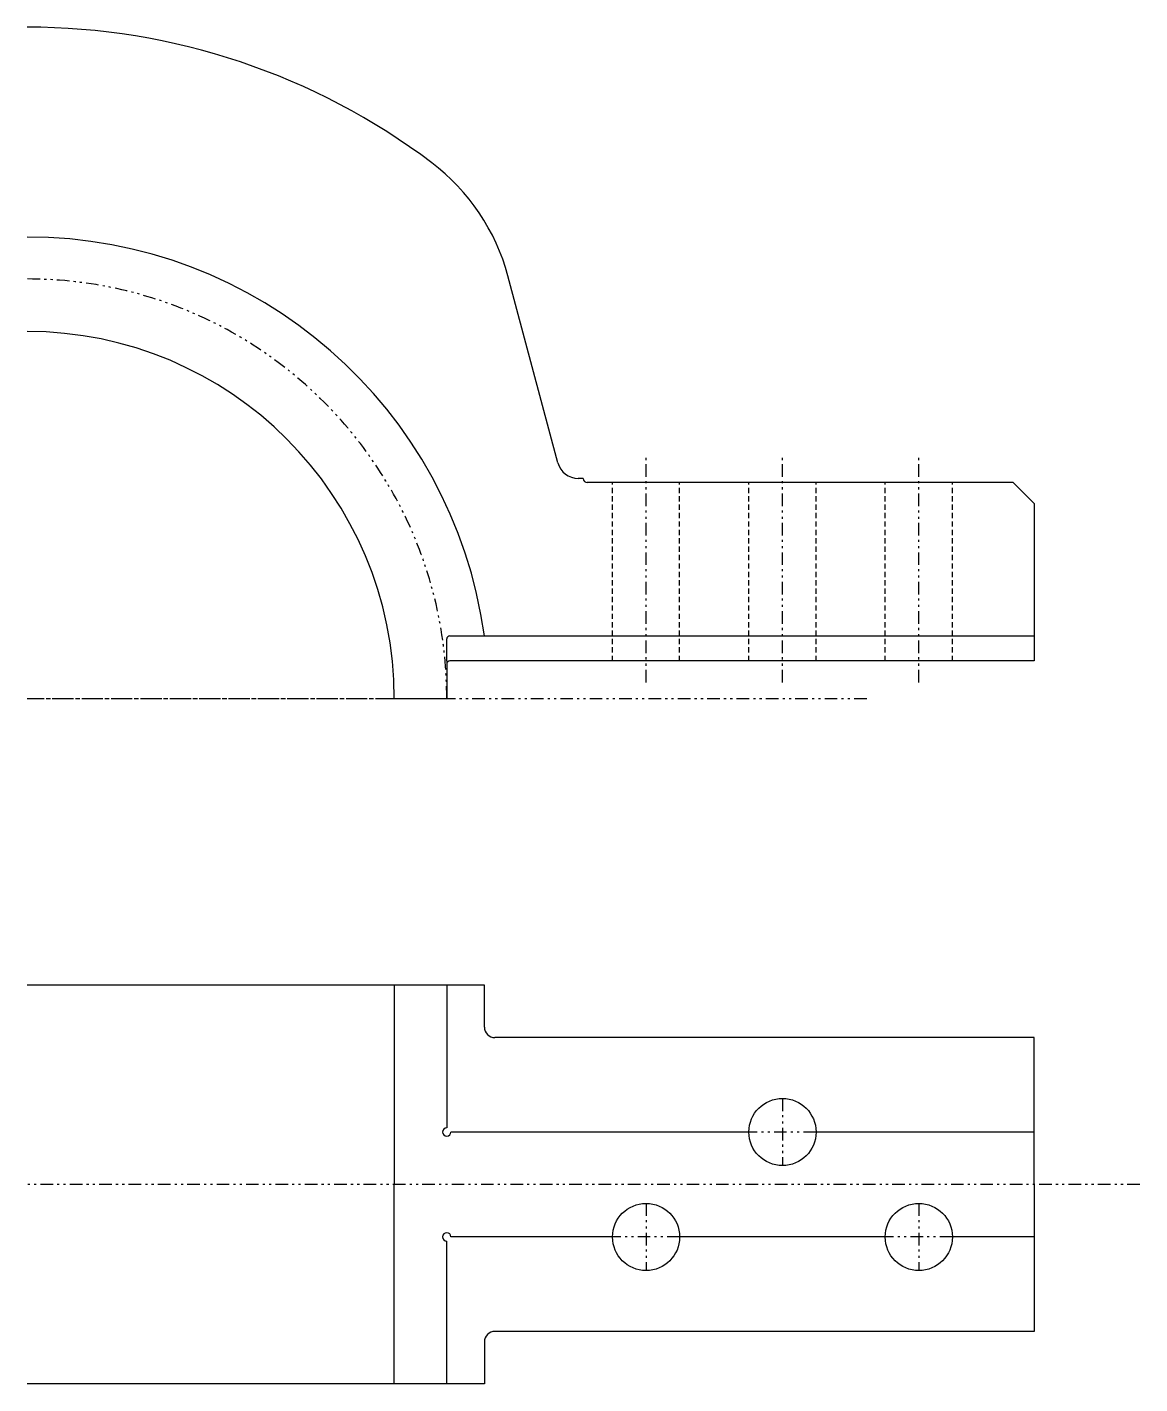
# Model space of a CAD drawing. Extents: x -49289 to -47469, y -72868 to -71618.
# Drawn here: x -48350 to -47820, y -72813 to -72166 of the extents above; entities that cross this region are included whole.
import ezdxf

# ---------------------------------------------------------------- set-up
doc = ezdxf.new("R2010")
doc.units = 0
doc.header["$MEASUREMENT"] = 0
doc.linetypes.add('LINEL2', pattern=[4, 2.5, -1.5])
doc.linetypes.add('LINEL5', pattern=[14, 6, -2, 1, -2, 1, -2])
doc.layers.add('L0', color=7, linetype='CONTINUOUS')
doc.layers.add('L5', color=3, linetype='LINEL5')
doc.layers.add('L2', color=2, linetype='LINEL2', lineweight=30)

msp = doc.modelspace()

# ---------------------------------------------------------------- linework, layer by layer
at = {"layer": 'L0'}
for p, q in [((-48096.99, -72373.73), (-48120.85, -72284.68)), ((-48085.01, -72381.14), (-48087.33, -72381.14)), ((-48085.01, -72381.14), (-48085.01, -72381.14)), ((-47880.01, -72383.14), (-48083.01, -72383.14)), ((-47870.01, -72393.14), (-47880.01, -72383.14)), ((-47870.01, -72393.14), (-47870.01, -72468.14)), ((-48150.01, -72468.14), (-48150.01, -72457.64)), ((-48148.51, -72456.14), (-47870.01, -72456.14)), ((-48150.01, -72468.14), (-48150.01, -72469.64)), ((-48150.01, -72469.64), (-48150.01, -72486.14)), ((-47870.01, -72468.14), (-48148.51, -72468.14)), ((-48150.01, -72486.14), (-48175.01, -72486.14)), ((-48132.06, -72622.59), (-48350.01, -72622.59)), ((-48175.01, -72622.59), (-48175.01, -72717.59)), ((-48150.01, -72622.59), (-48150.01, -72690.59)), ((-48132.06, -72642.59), (-48132.06, -72622.59)), ((-47870.01, -72647.59), (-48127.06, -72647.59)), ((-47870.01, -72717.59), (-47870.01, -72647.59)), ((-48006.01, -72692.59), (-48148.01, -72692.59)), ((-47870.01, -72692.59), (-47974.01, -72692.59)), ((-47870.01, -72717.59), (-47870.01, -72692.59)), ((-48175.01, -72812.59), (-48175.01, -72717.59)), ((-47870.01, -72717.59), (-47870.01, -72787.59)), ((-47870.01, -72717.59), (-47870.01, -72742.59)), ((-48150.01, -72812.59), (-48150.01, -72744.59)), ((-48071.01, -72742.59), (-48148.01, -72742.59)), ((-47941.01, -72742.59), (-48039.01, -72742.59)), ((-47870.01, -72742.59), (-47909.01, -72742.59)), ((-47870.01, -72787.59), (-48127.06, -72787.59)), ((-48132.06, -72792.59), (-48132.06, -72812.59)), ((-48132.06, -72812.59), (-48350.01, -72812.59))]:
    msp.add_line(p, q, dxfattribs=at)
for centre in [(-47990.01, -72692.59), (-48055.01, -72742.59), (-47925.01, -72742.59)]:
    msp.add_circle(centre, 16, dxfattribs=at)
for centre, radius, start, end in [((-48350.01, -72486.14), 320, 52.94721, 90), ((-48217.45, -72310.56), 100, 15, 52.94721), ((-48350.01, -72486.14), 220, 7.83748, 90), ((-48350.01, -72486.14), 175, 0, 90), ((-48087.33, -72371.14), 10, 195, 270), ((-48083.01, -72381.14), 2, 180, 270), ((-48148.51, -72457.64), 1.5, 90, 180), ((-48148.51, -72469.64), 1.5, 90, 180), ((-48127.06, -72642.59), 5, 180, 270), ((-48150.01, -72692.59), 2, 90, 0), ((-48150.01, -72742.59), 2, 0, 270), ((-48127.06, -72792.59), 5, 90, 180)]:
    msp.add_arc(centre, radius, start, end, dxfattribs=at)
at = {"layer": 'L2'}
for p, q in [((-48071.01, -72468.14), (-48071.01, -72383.14)), ((-48039.01, -72468.14), (-48039.01, -72383.14)), ((-48006.01, -72468.14), (-48006.01, -72383.14)), ((-47974.01, -72468.14), (-47974.01, -72383.14)), ((-47941.01, -72468.14), (-47941.01, -72383.14)), ((-47909.01, -72468.14), (-47909.01, -72383.14))]:
    msp.add_line(p, q, dxfattribs=at)
at = {"layer": 'L5'}
for p, q in [((-48055.01, -72478.4), (-48055.01, -72370.92)), ((-47990.01, -72478.4), (-47990.01, -72370.92)), ((-47925.01, -72478.4), (-47925.01, -72370.92)), ((-47949.87, -72486.14), (-48350.01, -72486.14)), ((-48150.01, -72486.14), (-48350.01, -72486.14)), ((-47990.01, -72676.59), (-47990.01, -72708.59)), ((-47974.01, -72692.59), (-48006.01, -72692.59)), ((-47819.66, -72717.59), (-48350.01, -72717.59)), ((-48055.01, -72726.59), (-48055.01, -72758.59)), ((-47925.01, -72726.59), (-47925.01, -72758.59)), ((-48039.01, -72742.59), (-48071.01, -72742.59)), ((-47909.01, -72742.59), (-47941.01, -72742.59))]:
    msp.add_line(p, q, dxfattribs=at)
msp.add_arc((-48350.01, -72486.14), 200, 0, 90, dxfattribs=at)

doc.saveas('drawing.dxf')
